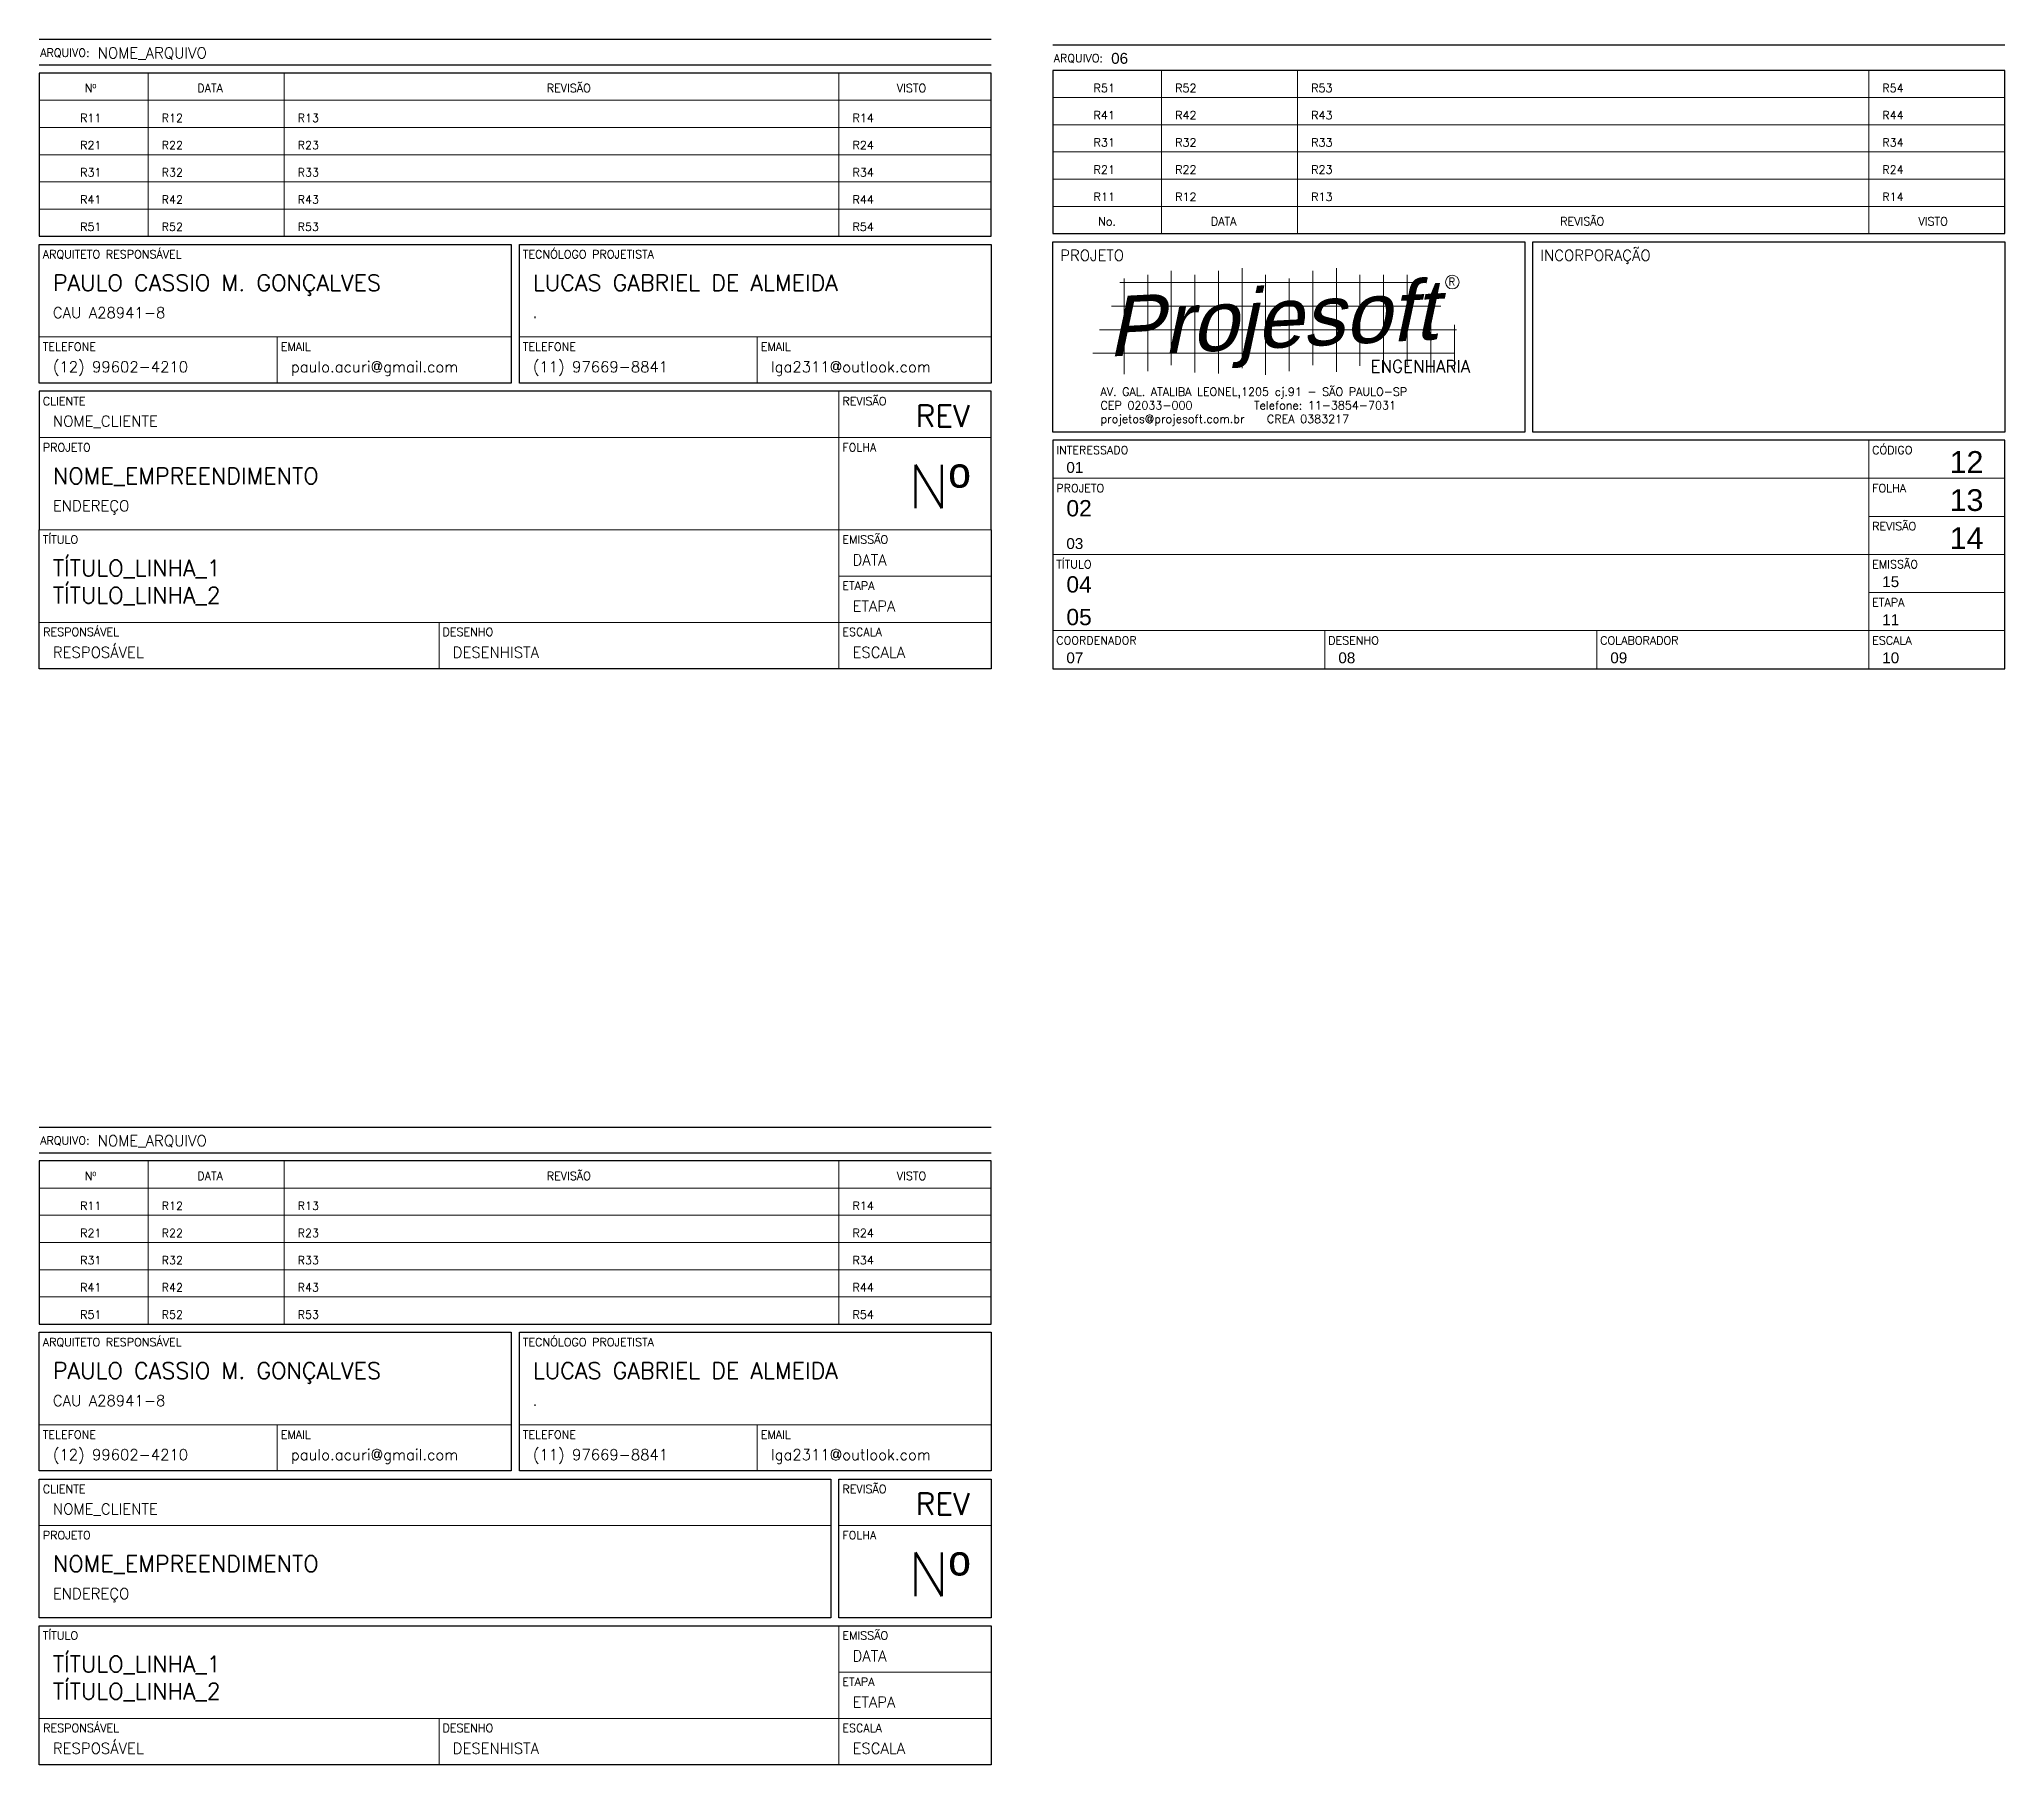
# Model space of a CAD drawing. Extents: x 0 to 175, y -16 to 63.
# Drawn here: x 82.84 to 100.91, y -16.46 to -0.59 of the extents above; entities that cross this region are included whole.
import ezdxf
from ezdxf.enums import TextEntityAlignment as Align

# ---------------------------------------------------------------- set-up
doc = ezdxf.new("R2010")
doc.units = 0
doc.header["$LTSCALE"] = 0.5
doc.header["$MEASUREMENT"] = 0
doc.layers.add('LOGO', color=7, linetype='CONTINUOUS')
for name, color, linetype, lineweight in [('TXT01', 7, 'CONTINUOUS', 9), ('TXT02', 2, 'CONTINUOUS', 20), ('TXT05', 4, 'CONTINUOUS', 30), ('TXT07', 6, 'CONTINUOUS', 50)]:
    doc.layers.add(name, color=color, linetype=linetype, lineweight=lineweight)
doc.styles.add('ROMANS', font='romans.shx')
doc.styles.add('SANSSERIF', font='sanss___.ttf')

msp = doc.modelspace()

# ---------------------------------------------------------------- texts
at = {"layer": 'LOGO', "color": 2, "lineweight": 20}
for s, height, style, p in [('ARQUIVO:', 0.075, 'ROMANS', (92.1662, -0.8055)), ('No.', 0.075, 'ROMANS', (92.5754, -2.3057)), ('DATA', 0.075, 'ROMANS', (93.6109, -2.3057)), ('REVISÃO', 0.075, 'ROMANS', (96.8222, -2.3057)), ('VISTO', 0.075, 'ROMANS', (100.1151, -2.3057)), ('.', 0.1, 'SANSSERIF', (87.3793, -3.1584)), ('ENGENHARIA', 0.1125, 'ROMANS', (95.0779, -3.6575)), ('INTERESSADO', 0.075, 'ROMANS', (92.19, -4.4084)), ('CÓDIGO', 0.075, 'ROMANS', (99.69, -4.4084)), ('PROJETO', 0.075, 'ROMANS', (92.19, -4.7584)), ('FOLHA', 0.075, 'ROMANS', (99.69, -4.7584)), ('REVISÃO', 0.075, 'ROMANS', (99.69, -5.1084)), ('TÍTULO', 0.075, 'ROMANS', (92.19, -5.4584)), ('EMISSÃO', 0.075, 'ROMANS', (99.69, -5.4584)), ('ETAPA', 0.075, 'ROMANS', (99.69, -5.8084)), ('COORDENADOR', 0.075, 'ROMANS', (92.19, -6.1584)), ('DESENHO', 0.075, 'ROMANS', (94.69, -6.1584)), ('COLABORADOR', 0.075, 'ROMANS', (97.19, -6.1584)), ('ESCALA', 0.075, 'ROMANS', (99.69, -6.1584)), ('.', 0.1, 'SANSSERIF', (87.3793, -13.1584))]:
    msp.add_text(s, height=height, dxfattribs=dict(at, style=style)).set_placement(p)
at = {"layer": 'LOGO', "color": 4, "lineweight": 30, "style": 'ROMANS'}
for s, p in [('INCORPORAÇÃO', (96.6384, -2.6301)), ('PROJETO', (92.2259, -2.6301))]:
    msp.add_text(s, height=0.09999, dxfattribs=at).set_placement(p)
at = {"layer": 'LOGO', "color": 6, "lineweight": 50, "style": 'SANSSERIF', "oblique": 15}
msp.add_text('Projesoft', height=0.55025, rotation=3, dxfattribs=at).set_placement((92.665, -3.5119))
at = {"layer": 'LOGO', "color": 2, "linetype": 'Continuous', "lineweight": 20, "style": 'ROMANS'}
msp.add_text('R', height=0.068, dxfattribs=at).set_placement((95.7963, -2.8567))
at = {"layer": 'LOGO', "color": 2, "lineweight": 20, "insert": (92.5963, -3.7971), "char_height": 0.075, "attachment_point": 1, "style": 'ROMANS'}
msp.add_mtext('AV. GAL. ATALIBA LEONEL,1205 cj.91 - SÃO PAULO-SP\\PCEP 02033-000           Telefone: 11-3854-7031\\Pprojetos@projesoft.com.br    CREA 0383217', dxfattribs=at)
at = {"layer": 'LOGO', "color": 2, "lineweight": 20, "flags": 8}
for tag, p, s, height, style in [('06', (92.6946, -0.82), '1134-STR-EX-FLH-006-FÔRMAS E MODULAÇÃO DO 1º E 2º PAVIMENTO TIPO-R00.DWG', 0.1, 'SANSSERIF'), ('R51', (92.533, -1.0804), '.', 0.075, 'ROMANS'), ('R52', (93.283, -1.0804), '.', 0.075, 'ROMANS'), ('R53', (94.533, -1.0804), '.', 0.075, 'ROMANS'), ('R54', (99.783, -1.0804), '.', 0.075, 'ROMANS'), ('R41', (92.533, -1.3304), '.', 0.075, 'ROMANS'), ('R42', (93.283, -1.3304), '.', 0.075, 'ROMANS'), ('R43', (94.533, -1.3304), '.', 0.075, 'ROMANS'), ('R44', (99.783, -1.3304), '.', 0.075, 'ROMANS'), ('R31', (92.533, -1.5804), '.', 0.075, 'ROMANS'), ('R32', (93.283, -1.5804), '.', 0.075, 'ROMANS'), ('R33', (94.533, -1.5804), '.', 0.075, 'ROMANS'), ('R34', (99.783, -1.5804), '.', 0.075, 'ROMANS'), ('R21', (92.533, -1.8304), '.', 0.075, 'ROMANS'), ('R22', (93.283, -1.8304), '.', 0.075, 'ROMANS'), ('R23', (94.533, -1.8304), '.', 0.075, 'ROMANS'), ('R24', (99.783, -1.8304), '.', 0.075, 'ROMANS'), ('R11', (92.533, -2.0804), '.', 0.075, 'ROMANS'), ('R12', (93.283, -2.0804), '.', 0.075, 'ROMANS'), ('R13', (94.533, -2.0804), '.', 0.075, 'ROMANS'), ('R14', (99.783, -2.0804), '.', 0.075, 'ROMANS'), ('02', (92.283, -4.9804), 'EDÍFICIO RESIDENCIAL', 0.15, 'SANSSERIF'), ('03', (92.283, -5.2804), 'R. DAMIANA DA CUNHA, 44 - SANTANA - SÃO PAULO', 0.1, 'SANSSERIF'), ('15', (99.783, -5.6304), '22/04/20', 0.1, 'SANSSERIF'), ('11', (99.783, -5.9804), 'EXECUTIVO', 0.1, 'SANSSERIF'), ('07', (92.283, -6.3304), 'MARCELO', 0.1, 'SANSSERIF'), ('08', (94.783, -6.3304), 'LUCAS', 0.1, 'SANSSERIF'), ('09', (97.283, -6.3304), 'MARCELO', 0.1, 'SANSSERIF'), ('10', (99.783, -6.3304), '1:50', 0.1, 'SANSSERIF')]:
    msp.add_attdef(tag, p, s, height=height, dxfattribs=dict(at, style=style))
at = {"layer": 'LOGO', "color": 4, "lineweight": 30, "flags": 8}
for tag, p, s, height, style in [('NOME_CLIENTE', (82.9668, -4.1554), 'ÉRIKA NOGUEIRA VIEIRA', 0.1, 'ROMANS'), ('01', (92.283, -4.5804), 'AAL EMPREENDIMENTOS IMOBILIÁRIOS LTDA', 0.1, 'SANSSERIF'), ('04', (92.283, -5.6804), 'FÔRMAS E MODULAÇÃO DO 1º E 2º PAVIMENTO TIPO', 0.15, 'SANSSERIF'), ('05', (92.283, -5.9804), ' ', 0.15, 'SANSSERIF'), ('NOME_CLIENTE', (82.9668, -14.1554), 'ÉRIKA NOGUEIRA VIEIRA', 0.1, 'ROMANS')]:
    msp.add_attdef(tag, p, s, height=height, dxfattribs=dict(at, style=style))
at = {"layer": 'LOGO', "color": 4, "linetype": 'Continuous', "lineweight": 30, "style": 'SANSSERIF', "flags": 8}
msp.add_attdef('12', text='1134', height=0.2, dxfattribs=at).set_placement((100.7124, -4.5804), align=Align.RIGHT)
at = {"layer": 'LOGO', "color": 4, "lineweight": 30, "style": 'SANSSERIF', "flags": 8}
for tag, text, p in [('13', '006', (100.7124, -4.9304)), ('14', '00', (100.7124, -5.2804))]:
    msp.add_attdef(tag, text=text, height=0.2, dxfattribs=at).set_placement(p, align=Align.RIGHT)
at = {"layer": 'TXT02', "color": 2, "lineweight": 20, "style": 'ROMANS'}
for s, p in [('ARQUIVO:', (82.8501, -0.7555)), ('Nº', (83.2592, -1.0807)), ('DATA', (84.2947, -1.0807)), ('REVISÃO', (87.5061, -1.0807)), ('VISTO', (90.724, -1.0807)), ('REVISÃO', (90.2238, -3.9584)), ('FOLHA', (90.2238, -4.3834)), ('TÍTULO', (82.8738, -5.2304)), ('EMISSÃO', (90.2238, -5.2304)), ('ETAPA', (90.2238, -5.6554)), ('RESPONSÁVEL', (82.8775, -6.0804)), ('DESENHO', (86.5488, -6.0804)), ('ESCALA', (90.2238, -6.0804)), ('ARQUIVO:', (82.8501, -10.7555)), ('Nº', (83.2592, -11.0807)), ('DATA', (84.2947, -11.0807)), ('REVISÃO', (87.5061, -11.0807)), ('VISTO', (90.724, -11.0807)), ('REVISÃO', (90.2238, -13.9584)), ('FOLHA', (90.2238, -14.3834)), ('TÍTULO', (82.8738, -15.3054)), ('EMISSÃO', (90.2238, -15.3054)), ('ETAPA', (90.2238, -15.7304)), ('RESPONSÁVEL', (82.8775, -16.1554)), ('DESENHO', (86.5488, -16.1554)), ('ESCALA', (90.2238, -16.1554))]:
    msp.add_text(s, height=0.075, dxfattribs=at).set_placement(p)
at = {"layer": 'TXT02', "style": 'ROMANS'}
for s, height, p in [('CAU A28941-8 ', 0.1, (82.9668, -3.1584)), ('TELEFONE', 0.075, (82.8738, -3.4584)), ('EMAIL', 0.075, (85.0613, -3.4584)), ('TELEFONE', 0.075, (87.2863, -3.4584)), ('EMAIL', 0.075, (89.4738, -3.4584)), ('(12) 99602-4210 ', 0.1, (82.9668, -3.6554)), ('paulo.acuri@gmail.com ', 0.1, (85.1543, -3.6554)), ('(11) 97669-8841 ', 0.1, (87.3793, -3.6554)), ('lga2311@outlook.com ', 0.1, (89.5668, -3.6554)), ('CLIENTE', 0.075, (82.8738, -3.9584)), ('PROJETO', 0.075, (82.8738, -4.3834)), ('CAU A28941-8 ', 0.1, (82.9668, -13.1584)), ('TELEFONE', 0.075, (82.8738, -13.4584)), ('(12) 99602-4210 ', 0.1, (82.9668, -13.6554)), ('EMAIL', 0.075, (85.0613, -13.4584)), ('TELEFONE', 0.075, (87.2863, -13.4584)), ('(11) 97669-8841 ', 0.1, (87.3793, -13.6554)), ('EMAIL', 0.075, (89.4738, -13.4584)), ('paulo.acuri@gmail.com ', 0.1, (85.1543, -13.6554)), ('lga2311@outlook.com ', 0.1, (89.5668, -13.6554)), ('CLIENTE', 0.075, (82.8738, -13.9584)), ('PROJETO', 0.075, (82.8738, -14.3834))]:
    msp.add_text(s, height=height, dxfattribs=at).set_placement(p)
at = {"layer": 'TXT02', "color": 2, "lineweight": 20, "style": 'ROMANS', "flags": 8}
for tag, p, s, height in [('NOME_ARQUIVO', (83.3784, -0.77), '____________', 0.1), ('R11', (83.2168, -1.3554), '.', 0.075), ('R12', (83.9668, -1.3554), '.', 0.075), ('R13', (85.2168, -1.3554), '.', 0.075), ('R14', (90.3168, -1.3554), '.', 0.075), ('R21', (83.2168, -1.6054), '.', 0.075), ('R22', (83.9668, -1.6054), '.', 0.075), ('R23', (85.2168, -1.6054), '.', 0.075), ('R24', (90.3168, -1.6054), '.', 0.075), ('R31', (83.2168, -1.8554), '.', 0.075), ('R32', (83.9668, -1.8554), '.', 0.075), ('R33', (85.2168, -1.8554), '.', 0.075), ('R34', (90.3168, -1.8554), '.', 0.075), ('R41', (83.2168, -2.1054), '.', 0.075), ('R42', (83.9668, -2.1054), '.', 0.075), ('R43', (85.2168, -2.1054), '.', 0.075), ('R44', (90.3168, -2.1054), '.', 0.075), ('R51', (83.2168, -2.3554), '.', 0.075), ('R52', (83.9668, -2.3554), '.', 0.075), ('R53', (85.2168, -2.3554), '.', 0.075), ('R54', (90.3168, -2.3554), '.', 0.075), ('DATA', (90.3168, -5.4304), '14/03/2022', 0.1), ('ETAPA', (90.3168, -5.8554), 'PRÉ-EXECUTIVO', 0.1), ('RESPOSÁVEL', (82.9668, -6.2804), 'LUCAS', 0.1), ('DESENHISTA', (86.6418, -6.2804), 'LUCAS', 0.1), ('ESCALA', (90.3168, -6.2804), '1:50', 0.1), ('NOME_ARQUIVO', (83.3784, -10.77), '____________', 0.1), ('R11', (83.2168, -11.3554), '.', 0.075), ('R12', (83.9668, -11.3554), '.', 0.075), ('R13', (85.2168, -11.3554), '.', 0.075), ('R14', (90.3168, -11.3554), '.', 0.075), ('R21', (83.2168, -11.6054), '.', 0.075), ('R22', (83.9668, -11.6054), '.', 0.075), ('R23', (85.2168, -11.6054), '.', 0.075), ('R24', (90.3168, -11.6054), '.', 0.075), ('R31', (83.2168, -11.8554), '.', 0.075), ('R32', (83.9668, -11.8554), '.', 0.075), ('R33', (85.2168, -11.8554), '.', 0.075), ('R34', (90.3168, -11.8554), '.', 0.075), ('R41', (83.2168, -12.1054), '.', 0.075), ('R42', (83.9668, -12.1054), '.', 0.075), ('R43', (85.2168, -12.1054), '.', 0.075), ('R44', (90.3168, -12.1054), '.', 0.075), ('R51', (83.2168, -12.3554), '.', 0.075), ('R52', (83.9668, -12.3554), '.', 0.075), ('R53', (85.2168, -12.3554), '.', 0.075), ('R54', (90.3168, -12.3554), '.', 0.075), ('DATA', (90.3168, -15.5054), '14/03/2022', 0.1), ('ETAPA', (90.3168, -15.9304), 'PRÉ-EXECUTIVO', 0.1), ('RESPOSÁVEL', (82.9668, -16.3554), 'LUCAS', 0.1), ('DESENHISTA', (86.6418, -16.3554), 'LUCAS', 0.1), ('ESCALA', (90.3168, -16.3554), '1:50', 0.1)]:
    msp.add_attdef(tag, p, s, height=height, dxfattribs=at)
at = {"layer": 'TXT02', "style": 'ROMANS', "flags": 8}
for p in [(82.9668, -4.9334), (82.9668, -14.9334)]:
    msp.add_attdef('ENDEREÇO', p, 'R. ', height=0.1, dxfattribs=at)
at = {"layer": 'TXT05', "color": 4, "style": 'ROMANS'}
for s, p in [('ARQUITETO RESPONSÁVEL', (82.8738, -2.6084)), ('TECNÓLOGO PROJETISTA', (87.2863, -2.6084)), ('ARQUITETO RESPONSÁVEL', (82.8738, -12.6084)), ('TECNÓLOGO PROJETISTA', (87.2863, -12.6084))]:
    msp.add_text(s, height=0.075, dxfattribs=at).set_placement(p)
at = {"layer": 'TXT05', "color": 4, "style": 'ROMANS', "flags": 8}
for p in [(91.3962, -4.1584), (91.3962, -14.1584)]:
    msp.add_attdef('REV', text='05', height=0.2, dxfattribs=at).set_placement(p, align=Align.RIGHT)
at = {"layer": 'TXT05', "style": 'ROMANS', "flags": 8}
for p in [(91.3962, -4.9054), (91.3962, -14.9054)]:
    msp.add_attdef('Nº', text='000', height=0.4, dxfattribs=at).set_placement(p, align=Align.RIGHT)
for p in [(82.9668, -4.6834), (82.9668, -14.6834)]:
    msp.add_attdef('NOME_EMPREENDIMENTO', p, 'REFORMA APARTAMENTO RESIDENCIAL - ELÉTRICA', height=0.15, dxfattribs=at)
at = {"layer": 'TXT07', "style": 'ROMANS'}
for s, p in [('PAULO CASSIO M. GONÇALVES', (82.9668, -2.9084)), ('LUCAS GABRIEL DE ALMEIDA', (87.3793, -2.9084)), ('PAULO CASSIO M. GONÇALVES', (82.9668, -12.9084)), ('LUCAS GABRIEL DE ALMEIDA', (87.3793, -12.9084))]:
    msp.add_text(s, height=0.15, dxfattribs=at).set_placement(p)
at = {"layer": 'TXT07', "style": 'ROMANS', "flags": 8}
for tag, p, s in [('TÍTULO_LINHA_1', (82.9668, -5.5304), 'ELEVAÇÕES CONDUTORES E ELETRODUTOS'), ('TÍTULO_LINHA_2', (82.9668, -5.7804), ' '), ('TÍTULO_LINHA_1', (82.9668, -15.6054), 'ELEVAÇÕES CONDUTORES E ELETRODUTOS'), ('TÍTULO_LINHA_2', (82.9668, -15.8554), ' ')]:
    msp.add_attdef(tag, p, s, height=0.15, dxfattribs=at)

# ---------------------------------------------------------------- linework, layer by layer
at = {"layer": 'LOGO', "color": 4, "lineweight": 30}
msp.add_line((92.158, -0.6449), (100.908, -0.6449), dxfattribs=at)
at = {"layer": 'LOGO', "color": 1, "lineweight": 9}
for p, q in [((93.158, -0.8804), (93.158, -2.3804)), ((94.408, -0.8804), (94.408, -2.3804)), ((99.658, -2.3804), (99.658, -0.8804)), ((92.158, -1.1304), (100.908, -1.1304)), ((92.158, -1.3804), (100.908, -1.3804)), ((92.158, -1.6304), (100.908, -1.6304)), ((92.158, -1.8804), (100.908, -1.8804)), ((92.158, -2.1304), (100.908, -2.1304)), ((93.8975, -3.6188), (93.8975, -2.6988)), ((94.7649, -3.6523), (94.7649, -2.6988)), ((92.773, -2.8309), (95.5502, -2.8309)), ((92.8132, -3.674), (92.8132, -2.795)), ((93.0301, -3.6464), (93.0301, -2.7586)), ((93.2469, -3.5913), (93.2469, -2.7225)), ((93.4638, -3.6572), (93.4638, -2.7586)), ((93.6806, -3.667), (93.6806, -2.7225)), ((94.1144, -3.6786), (94.1144, -2.7586)), ((94.3312, -3.6464), (94.3312, -2.7948)), ((94.5481, -3.5913), (94.5481, -2.7225)), ((94.9818, -3.5959), (94.9818, -2.7586)), ((95.1986, -3.6622), (95.1986, -2.7586)), ((95.4155, -3.5867), (95.4155, -2.7602)), ((92.6984, -3.0478), (95.7243, -3.0478)), ((95.6323, -3.6602), (95.6323, -2.942)), ((95.8492, -3.626), (95.8492, -3.2204)), ((92.5858, -3.2646), (95.8674, -3.2646)), ((92.5271, -3.4815), (95.8492, -3.4815)), ((99.658, -4.2804), (99.658, -6.3804)), ((92.158, -4.6304), (100.908, -4.6304)), ((99.658, -4.9804), (100.908, -4.9804)), ((92.158, -5.3304), (100.908, -5.3304)), ((99.658, -5.6804), (100.908, -5.6804)), ((92.158, -6.0304), (100.908, -6.0304)), ((94.658, -6.0304), (94.658, -6.3804)), ((97.158, -6.0304), (97.158, -6.3804))]:
    msp.add_line(p, q, dxfattribs=at)
at = {"layer": 'LOGO', "color": 4, "lineweight": 30}
for points in [[(92.158, -2.3804), (100.908, -2.3804), (100.908, -0.8804), (92.158, -0.8804)], [(92.158, -2.4554), (96.4955, -2.4554), (96.4955, -4.2054), (92.158, -4.2054)], [(96.5705, -2.4554), (100.908, -2.4554), (100.908, -4.2054), (96.5705, -4.2054)], [(92.158, -4.2804), (92.158, -6.3804), (100.908, -6.3804), (100.908, -4.2804)]]:
    msp.add_lwpolyline(points, close=True, dxfattribs=at)
at = {"layer": 'LOGO', "color": 2, "linetype": 'Continuous', "lineweight": 20}
msp.add_circle((95.8303, -2.8262), 0.0628, dxfattribs=at)
at = {"layer": 'TXT01', "lineweight": 9}
for p, q in [((85.0918, -0.9054), (85.0918, -2.4054)), ((90.1918, -2.4054), (90.1918, -0.9054)), ((82.8418, -1.4054), (91.5918, -1.4054)), ((82.8418, -1.6554), (91.5918, -1.6554)), ((82.8418, -1.9054), (91.5918, -1.9054)), ((82.8418, -2.1554), (91.5918, -2.1554)), ((82.8418, -3.3304), (87.1793, -3.3304)), ((87.2543, -3.3304), (91.5918, -3.3304)), ((90.1918, -3.8304), (90.1918, -5.1054)), ((82.8418, -4.2554), (91.5918, -4.2554)), ((90.1918, -5.1054), (90.1918, -6.3804)), ((90.1918, -5.5304), (91.5918, -5.5304)), ((82.8418, -5.9554), (91.5918, -5.9554)), ((86.5168, -5.9554), (86.5168, -6.3804)), ((85.0918, -10.9054), (85.0918, -12.4054)), ((90.1918, -12.4054), (90.1918, -10.9054)), ((82.8418, -11.4054), (91.5918, -11.4054)), ((82.8418, -11.6554), (91.5918, -11.6554)), ((82.8418, -11.9054), (91.5918, -11.9054)), ((82.8418, -12.1554), (91.5918, -12.1554)), ((82.8418, -13.3304), (87.1793, -13.3304)), ((87.2543, -13.3304), (91.5918, -13.3304)), ((82.8418, -14.2554), (90.1168, -14.2554)), ((90.1918, -14.2554), (91.5918, -14.2554)), ((90.1918, -15.1804), (90.1918, -16.4554)), ((90.1918, -15.6054), (91.5918, -15.6054)), ((82.8418, -16.0304), (91.5918, -16.0304)), ((86.5168, -16.0304), (86.5168, -16.4554))]:
    msp.add_line(p, q, dxfattribs=at)
for points in [[(85.0293, -3.3304), (85.0293, -3.7554)], [(89.4418, -3.3304), (89.4418, -3.7554)], [(82.8418, -5.1054), (91.5918, -5.1054)], [(85.0293, -13.3304), (85.0293, -13.7554)], [(89.4418, -13.3304), (89.4418, -13.7554)]]:
    msp.add_lwpolyline(points, dxfattribs=at)
at = {"layer": 'TXT02', "lineweight": 9}
for p, q in [((83.8418, -0.9054), (83.8418, -2.4054)), ((82.8418, -1.1554), (91.5918, -1.1554)), ((83.8418, -10.9054), (83.8418, -12.4054)), ((82.8418, -11.1554), (91.5918, -11.1554))]:
    msp.add_line(p, q, dxfattribs=at)
at = {"layer": 'TXT05', "color": 4}
for p, q in [((82.8418, -0.5949), (91.5918, -0.5949)), ((82.8418, -10.5949), (91.5918, -10.5949))]:
    msp.add_line(p, q, dxfattribs=at)
for points in [[(82.8418, -0.8304), (91.5918, -0.8304)], [(91.5918, -5.1054), (91.5918, -3.8304), (82.8418, -3.8304), (82.8418, -5.1054)], [(91.5918, -5.1054), (91.5918, -6.3804), (82.8418, -6.3804), (82.8418, -5.1054)], [(82.8418, -10.8304), (91.5918, -10.8304)]]:
    msp.add_lwpolyline(points, dxfattribs=at)
for points in [[(82.8418, -2.4054), (91.5918, -2.4054), (91.5918, -0.9054), (82.8418, -0.9054)], [(82.8418, -2.4804), (87.1793, -2.4804), (87.1793, -3.7554), (82.8418, -3.7554)], [(87.2543, -2.4804), (91.5918, -2.4804), (91.5918, -3.7554), (87.2543, -3.7554)], [(82.8418, -12.4054), (91.5918, -12.4054), (91.5918, -10.9054), (82.8418, -10.9054)], [(82.8418, -12.4804), (87.1793, -12.4804), (87.1793, -13.7554), (82.8418, -13.7554)], [(87.2543, -12.4804), (91.5918, -12.4804), (91.5918, -13.7554), (87.2543, -13.7554)], [(90.1168, -15.1054), (82.8418, -15.1054), (82.8418, -13.8304), (90.1168, -13.8304)], [(91.5918, -15.1054), (90.1918, -15.1054), (90.1918, -13.8304), (91.5918, -13.8304)], [(82.8418, -15.1804), (91.5918, -15.1804), (91.5918, -16.4554), (82.8418, -16.4554)]]:
    msp.add_lwpolyline(points, close=True, dxfattribs=at)

msp.set_redraw_order([(e.dxf.handle, doc.entitydb.next_handle()) for e in msp.query("TEXT MTEXT ATTDEF DIMENSION ARC_DIMENSION")])  # texts and dimensions are drawn at this point

doc.saveas('drawing.dxf')
